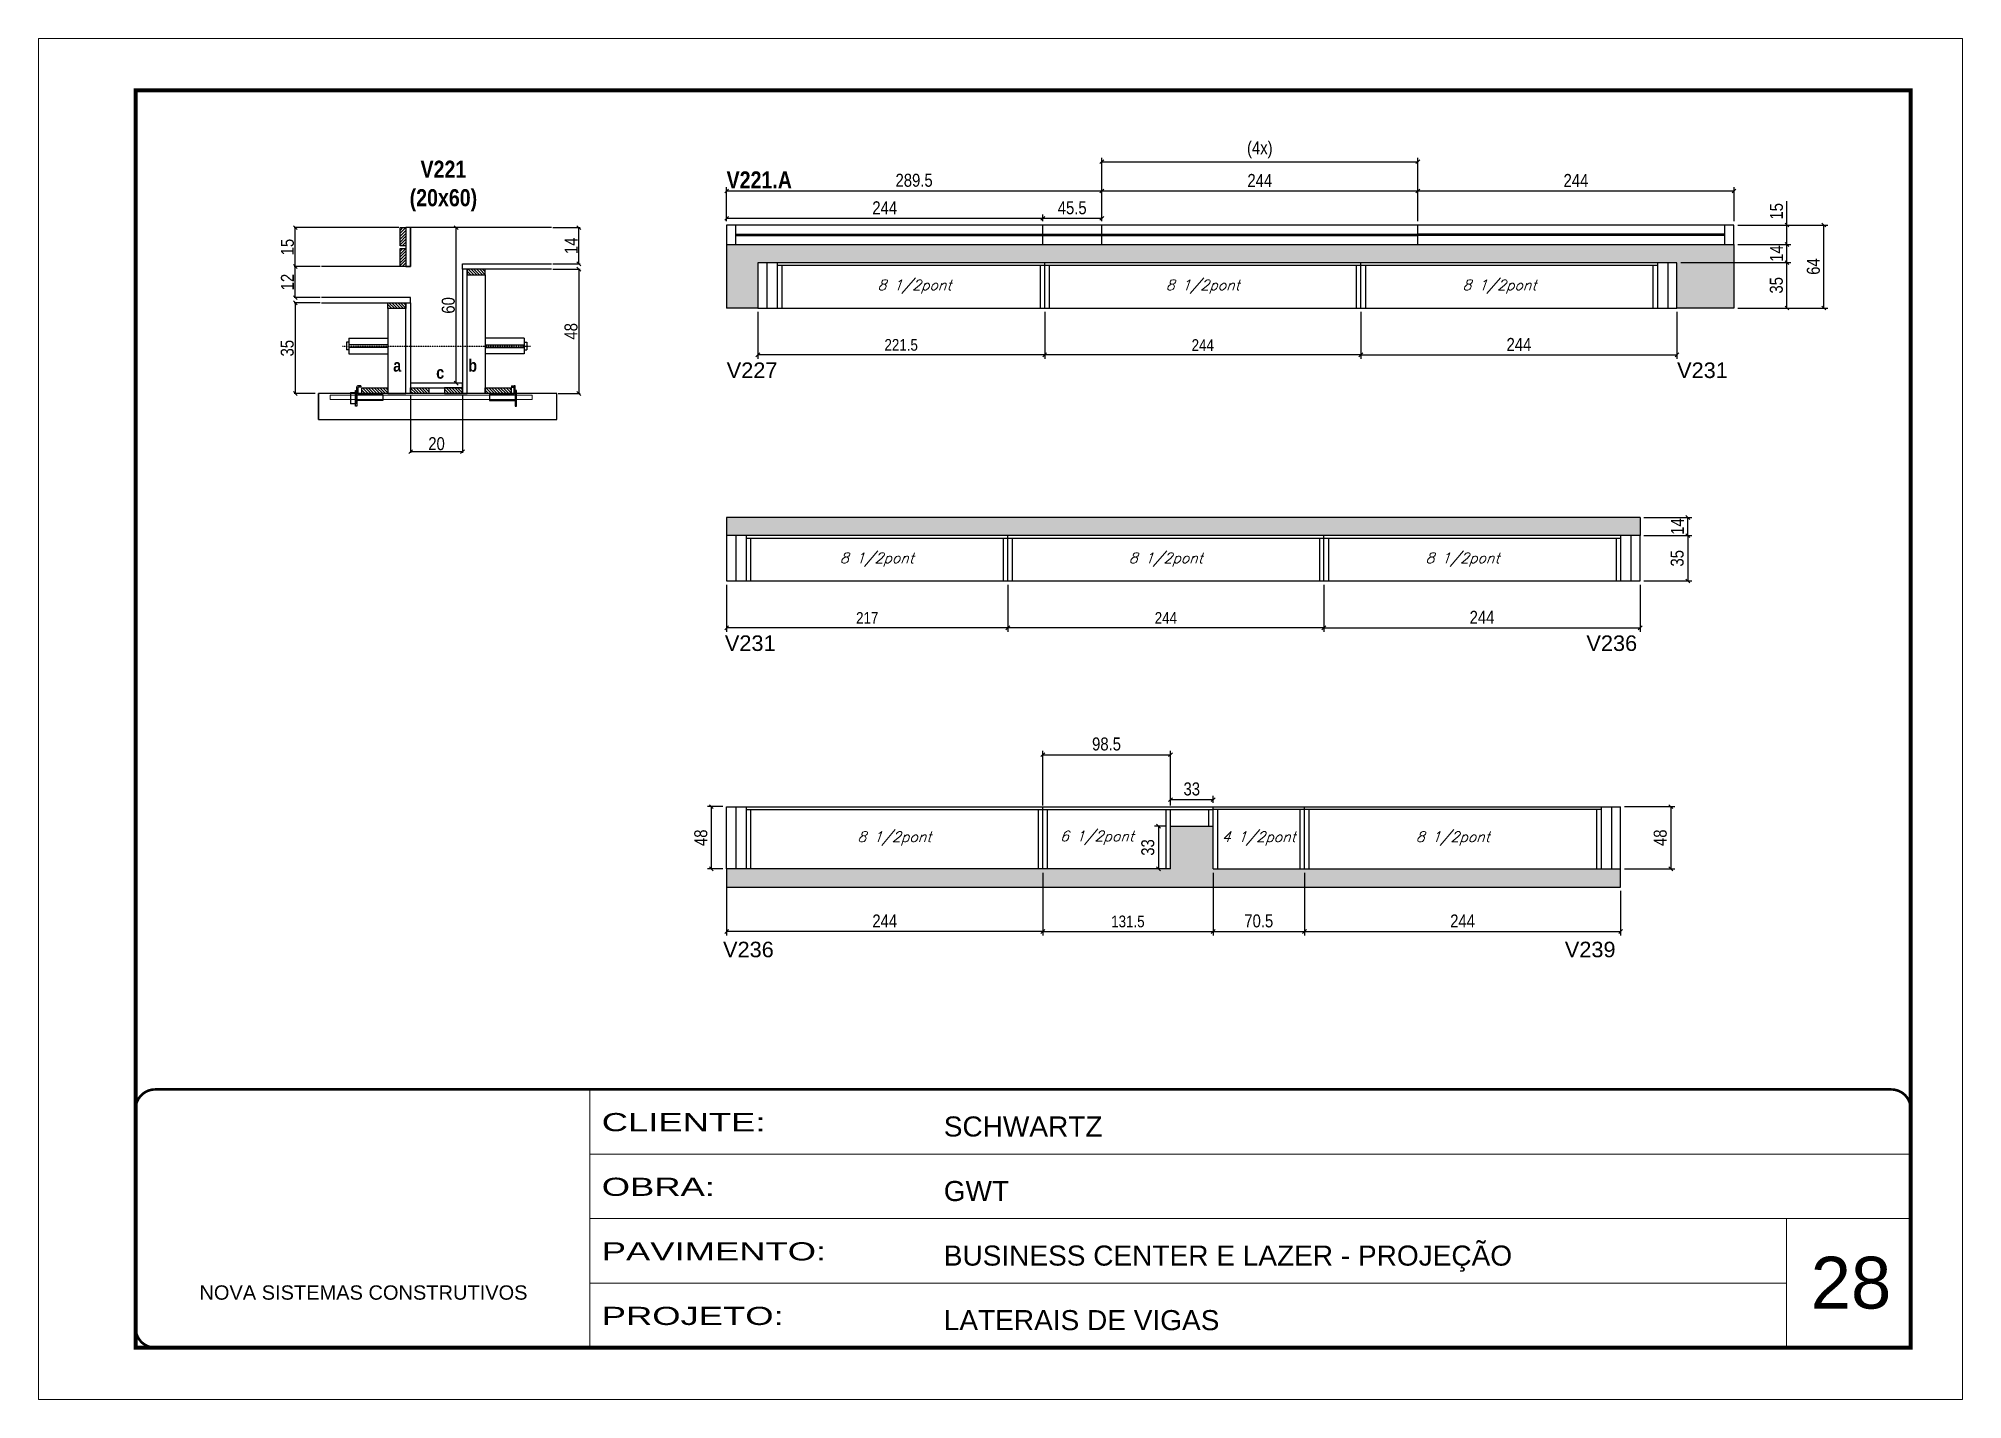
# Model space of a CAD drawing. Extents: x 2603 to 22413, y 1253 to 30260.
# Drawn here: x 7371 to 8856, y 21928 to 22978 of the extents above; entities that cross this region are included whole.
import ezdxf

# ---------------------------------------------------------------- set-up
doc = ezdxf.new("R2010")
doc.units = 0
for name, pattern in [('CONTINUO', [0]), ('DASHED', [0.75, 0.5, -0.25]), ('HIDDEN', [0.375, 0.25, -0.125])]:
    doc.linetypes.add(name, pattern=pattern)
for name, color, linetype in [('5', 5, 'Continuous'), ('barrote', 251, 'Continuous'), ('COTA', 241, 'Continuous'), ('detalhes', 4, 'Continuous'), ('NOMENCLATURA', 7, 'Continuous'), ('Painéis', 200, 'Continuous'), ('presilha', 1, 'Continuous'), ('SARR_2.2x10', 60, 'Continuous'), ('SARR_2.2x7', 40, 'Continuous'), ('SARR_3.5x7', 81, 'Continuous'), ('TENSOR', 3, 'Continuous'), ('texto', 7, 'Continuous')]:
    doc.layers.add(name, color=color, linetype=linetype)
for name, color, linetype, lineweight in [('CARIMBO', 255, 'Continuous', 9), ('CONCRETO', 251, 'Continuous', 25), ('Folhas', 255, 'Continuous', 9), ('SARRAFO DE PRESSAO', 251, 'DASHED', 9), ('SCO-___-LAJ', 2, 'Continuous', 0)]:
    doc.layers.add(name, color=color, linetype=linetype, lineweight=lineweight)
doc.styles.add('ARIAL', font='arial.ttf')
doc.styles.add('COTA TECNICA', font='techl___.ttf', dxfattribs={"height": 10})
doc.styles.add('COTA TECNICA 2X', font='techl___.ttf', dxfattribs={"height": 10})
doc.styles.add('COTA TECNICA-50', font='techl___.ttf', dxfattribs={"height": 9})
doc.styles.add('Romans', font='romans.shx')
doc.styles.get("Standard").update_dxf_attribs({"font": 'arial.ttf'})
doc.styles.add('TECNICA', font='techb___.ttf', dxfattribs={"height": 10})
doc.styles.add('Tecnologia', font='')
doc.styles.get('Tecnologia').set_extended_font_data('Forgotten Futurist')
doc.dimstyles.new('COTA PAINEL-50', dxfattribs={"dimtxt": 9, "dimasz": 3, "dimexe": 3, "dimexo": 3, "dimgap": 3, "dimtad": 1, "dimdec": 1, "dimzin": 12, "dimdsep": 46, "dimtxsty": 'COTA TECNICA-50', "dimblk1": 'OBLIQUE', "dimblk2": 'OBLIQUE', "dimsah": 1, "dimcen": 0.9, "dimclrd": 4, "dimclre": 4, "dimclrt": 240, "dimadec": 1, "dimazin": 3, "dimtfac": 1, "dimtdec": 1, "dimtmove": 0, "dimatfit": 3, "dimfxl": 1, "dimtolj": 1, "dimtzin": 12, "dimarcsym": 0})
doc.dimstyles.new('PAINEL', dxfattribs={"dimtxt": 10, "dimasz": 3, "dimexe": 3, "dimexo": 3, "dimgap": 3, "dimtad": 1, "dimdec": 1, "dimzin": 12, "dimdsep": 46, "dimtxsty": 'COTA TECNICA', "dimblk1": 'OBLIQUE', "dimblk2": 'OBLIQUE', "dimsah": 1, "dimcen": 0.9, "dimclrd": 4, "dimclre": 4, "dimclrt": 240, "dimadec": 1, "dimazin": 3, "dimtfac": 1, "dimtdec": 1, "dimtmove": 0, "dimatfit": 3, "dimfxl": 1, "dimtolj": 1, "dimtzin": 12, "dimarcsym": 0})
doc.dimstyles.new('SECAO', dxfattribs={"dimscale": 0.333333, "dimtxt": 5, "dimasz": 9, "dimexe": 3, "dimexo": 3, "dimgap": 3, "dimtad": 1, "dimdec": 1, "dimlfac": 0.5, "dimzin": 12, "dimdsep": 46, "dimtxsty": 'COTA TECNICA 2X', "dimblk1": 'OBLIQUE', "dimblk2": 'OBLIQUE', "dimsah": 1, "dimcen": 0.9, "dimclrd": 4, "dimclre": 4, "dimclrt": 240, "dimadec": 1, "dimazin": 3, "dimtfac": 1, "dimtdec": 1, "dimtmove": 0, "dimatfit": 3, "dimfxl": 1, "dimtolj": 1, "dimtzin": 12, "dimarcsym": 0})

msp = doc.modelspace()

# ---------------------------------------------------------------- texts
at = {"layer": '5', "linetype": 'Continuous'}
for s, rotation, p in [('V227', 0.00004, (7902.66, 22715.78)), ('V231', 0.00004, (8636.18, 22715.78)), ('V231', 359.99996, (7901.24, 22505.22)), ('V236', 359.99996, (8566.19, 22505.22)), ('V236', 359.99996, (7899.83, 22268.91)), ('V239', 359.99996, (8549.53, 22268.91))]:
    msp.add_text(s, height=12, rotation=rotation, dxfattribs=at).set_placement(p)
at = {"layer": 'CARIMBO', "style": 'ARIAL'}
msp.add_text('28', height=40, dxfattribs=at).set_placement((8739.33, 21997.87))
at = {"layer": 'detalhes', "style": 'TECNICA'}
for s, p in [('a', (7645.24, 22720.68)), ('c', (7678.45, 22715.26)), ('b', (7703.22, 22720.67))]:
    msp.add_text(s, height=9.6, dxfattribs=at).set_placement(p)
at = {"layer": 'NOMENCLATURA', "style": 'TECNICA'}
msp.add_text('V221.A', height=13.2, dxfattribs=at).set_placement((7902.57, 22862))
at = {"layer": 'NOMENCLATURA', "insert": (7684, 22883.48), "char_height": 13.2, "attachment_point": 2, "style": 'TECNICA'}
msp.add_mtext_dynamic_manual_height_columns('V221\\P(20x60)', width=300.2766, gutter_width=1, heights=[0], dxfattribs=at)
at = {"layer": 'texto', "color": 2, "char_height": 8, "attachment_point": 5, "style": 'Romans'}
for s, insert in [('{\\Q19;\\C256;8 1/2pont}', (8047.57, 22786.26)), ('{\\Q19;\\C256;8 1/2pont}', (8270.07, 22786.26)), ('{\\Q19;\\C256;8 1/2pont}', (8499.07, 22786.26)), ('{\\Q19;\\C256;8 1/2pont}', (8018.57, 22575.7)), ('{\\Q19;\\C256;8 1/2pont}', (8241.57, 22575.7)), ('{\\Q19;\\C256;8 1/2pont}', (8470.57, 22575.7)), ('{\\Q19;\\C256;8 1/2pont}', (8032.07, 22360.57)), ('{\\Q19;\\C256;6 1/2pont}', (8188.42, 22361.07)), ('{\\Q19;\\C256;4 1/2pont}', (8313.3, 22360.57)), ('{\\Q19;\\C256;8 1/2pont}', (8463.07, 22360.57))]:
    msp.add_mtext(s, dxfattribs=dict(at, insert=insert))

# ---------------------------------------------------------------- blocks, each defined once
blk = doc.blocks.new('9999999999')
at = {"color": 30, "linetype": 'CONTINUO'}
for p, q in [((98564.6, 34230.2), (98564.6, 34429.4)), ((98564.6, 34379.6), (99584, 34379.6)), ((98564.6, 34329.8), (99488, 34329.8)), ((99584, 34329.8), (99488, 34329.8)), ((99488, 34329.8), (99488, 34230.2)), ((98564.6, 34280), (99488, 34280))]:
    blk.add_line(p, q, dxfattribs=at)
at = {"color": 30, "linetype": 'CONTINUO', "const_width": 2}
blk.add_lwpolyline([(99584, 34230.2), (99584, 34414.4, 0.414214), (99569, 34429.4), (98229, 34429.4, 0.414214), (98214, 34414.4), (98214, 34245.2, 0.414214), (98229, 34230.2), (99584, 34230.2)], format="xyb", dxfattribs=at)
at = {"layer": 'Folhas'}
blk.add_lwpolyline([(98139, 34190.2), (99624, 34190.2), (99624, 35240.2), (98139, 35240.2)], close=True, dxfattribs=at)
at = {"layer": 'Folhas', "color": 30, "const_width": 3}
blk.add_lwpolyline([(98214, 34230.2), (99584, 34230.2), (99584, 35200.2), (98214, 35200.2)], close=True, dxfattribs=at)
at = {"color": 7, "linetype": 'Continuous', "ltscale": 5, "style": 'ARIAL'}
for s, height, p in [('SCHWARTZ', 15.48, (98837.7, 34393.1)), ('GWT', 15.48, (98837.7, 34343.3)), ('BUSINESS CENTER E LAZER - PROJEÇÃO', 15.483, (98837.7, 34293.5)), ('NOVA SISTEMAS CONSTRUTIVOS', 11.059, (98263.2, 34267.2)), ('LATERAIS DE VIGAS', 15.483, (98837.7, 34243.7))]:
    blk.add_text(s, height=height, dxfattribs=at).set_placement(p)
at = {"layer": 'Folhas', "color": 7, "style": 'Tecnologia', "width": 1.5}
for s, p in [('CLIENTE:', (98573.7, 34397.2)), ('OBRA:', (98573.7, 34347.3)), ('PAVIMENTO:', (98573.7, 34297.5)), ('PROJETO:', (98573.7, 34247.7))]:
    blk.add_text(s, height=14, dxfattribs=at).set_placement(p)
blk = doc.blocks.new('PRESILHA METÁLICA 1')
at = {"layer": 'presilha'}
for p, q in [((0, 13), (6, 13)), ((0, 13), (0, 0)), ((6, 0), (0, 0)), ((6, 15.5), (7.5, 15.5)), ((6, -2.5), (6, 15.5)), ((6, 13), (6, 0)), ((7.5, 10.6), (7.5, 19.9)), ((7.5, 15.5), (7.5, -2.5)), ((37.5, 4.1), (7.5, 4.1)), ((12, 21), (8.6, 21)), ((9, 11.6), (9, 18.9)), ((12, 19.5), (9.6, 19.5)), ((37.5, 11), (9.6, 11)), ((12, 21), (12, 19.5)), ((37.5, 11), (37.5, 4.1)), ((7.5, -2.5), (6, -2.5))]:
    blk.add_line(p, q, dxfattribs=at)
for centre, radius, start, end in [((8.6, 19.9), 1.14, 90, 180), ((9.6, 18.9), 0.57, 90, 180), ((9.6, 11.6), 0.57, 180, 270)]:
    blk.add_arc(centre, radius, start, end, dxfattribs=at)
blk = doc.blocks.new('PRESILHA METÁLICA 2')
at = {"layer": 'presilha'}
for p, q in [((-5.2, 23.5), (-5.2, 22)), ((-5.2, 23.5), (-1.9, 23.5)), ((-0.8, 14.6), (-0.8, 22.4)), ((-30.8, 13.5), (-30.8, 6.6)), ((-30.8, 13.5), (-2.8, 13.5)), ((-30.8, 6.6), (-0.8, 6.6)), ((-5.2, 22), (-2.8, 22)), ((-2.2, 14.1), (-2.2, 21.4)), ((0.8, 18), (-0.8, 18)), ((-0.8, 18), (-0.8, 0)), ((-0.8, 0), (0.8, 0)), ((0.8, 0), (0.8, 18))]:
    blk.add_line(p, q, dxfattribs=at)
for centre, radius, start, end in [((-1.9, 22.4), 1.14, 0, 90), ((-2.8, 21.4), 0.57, 0, 90), ((-2.8, 14.1), 0.57, 270, 0)]:
    blk.add_arc(centre, radius, start, end, dxfattribs=at)
blk = doc.blocks.new('_Oblique')
at = {"color": 0, "linetype": 'ByBlock', "lineweight": -2}
blk.add_line((-0.5, -0.5), (0.5, 0.5), dxfattribs=at)
blk = doc.blocks.new('*D454')
at = {"layer": 'COTA', "color": 4, "lineweight": -2, "transparency": 16777216}
for p, q in [((7589, 22773.8), (7568.7, 22773.8)), ((7569.7, 22773.8), (7569.7, 22703.8)), ((7584.9, 22703.8), (7568.7, 22703.8))]:
    blk.add_line(p, q, dxfattribs=at)
at = {"layer": 'Defpoints', "color": 0, "transparency": 16777216}
for p in [(7590, 22773.8), (7569.7, 22703.8), (7585.9, 22703.8)]:
    blk.add_point(p, dxfattribs=at)
at = {"layer": 'COTA', "color": 4, "lineweight": -2, "transparency": 16777216, "xscale": 3, "yscale": 3, "zscale": 3}
for p, rotation in [((7569.7, 22773.8), 90), ((7569.7, 22703.8), 270)]:
    blk.add_blockref('_Oblique', p, dxfattribs=dict(at, rotation=rotation))
at = {"layer": 'COTA', "color": 240, "transparency": 16777216, "insert": (7563.5, 22738.8), "char_height": 10, "attachment_point": 5, "rotation": 90, "style": 'COTA TECNICA 2X'}
blk.add_mtext('\\A1;35', dxfattribs=at)
blk = doc.blocks.new('*D455')
at = {"layer": 'COTA', "color": 4, "lineweight": -2, "transparency": 16777216}
for p, q in [((7589, 22801.8), (7568.7, 22801.8)), ((7569.7, 22777.8), (7569.7, 22801.8)), ((7589, 22777.8), (7568.7, 22777.8))]:
    blk.add_line(p, q, dxfattribs=at)
at = {"layer": 'Defpoints', "color": 0, "transparency": 16777216}
for p in [(7569.7, 22801.8), (7590, 22801.8), (7590, 22777.8)]:
    blk.add_point(p, dxfattribs=at)
at = {"layer": 'COTA', "color": 4, "lineweight": -2, "transparency": 16777216, "xscale": 3, "yscale": 3, "zscale": 3}
for p, rotation in [((7569.7, 22801.8), 90), ((7569.7, 22777.8), 270)]:
    blk.add_blockref('_Oblique', p, dxfattribs=dict(at, rotation=rotation))
at = {"layer": 'COTA', "color": 240, "transparency": 16777216, "insert": (7563.6, 22789.8), "char_height": 10, "attachment_point": 5, "rotation": 90, "style": 'COTA TECNICA 2X'}
blk.add_mtext('\\A1;12', dxfattribs=at)
blk = doc.blocks.new('*D456')
at = {"layer": 'COTA', "color": 4, "lineweight": -2, "transparency": 16777216}
for p, q in [((7768.4, 22799.8), (7789.6, 22799.8)), ((7788.6, 22799.8), (7788.6, 22703.8)), ((7772.5, 22703.8), (7789.6, 22703.8))]:
    blk.add_line(p, q, dxfattribs=at)
at = {"layer": 'Defpoints', "color": 0, "transparency": 16777216}
for p in [(7767.4, 22799.8), (7771.5, 22703.8), (7788.6, 22703.8)]:
    blk.add_point(p, dxfattribs=at)
at = {"layer": 'COTA', "color": 4, "lineweight": -2, "transparency": 16777216, "xscale": 3, "yscale": 3, "zscale": 3}
for p, rotation in [((7788.6, 22799.8), 90), ((7788.6, 22703.8), 270)]:
    blk.add_blockref('_Oblique', p, dxfattribs=dict(at, rotation=rotation))
at = {"layer": 'COTA', "color": 240, "transparency": 16777216, "insert": (7782.5, 22751.8), "char_height": 10, "attachment_point": 5, "rotation": 90, "style": 'COTA TECNICA 2X'}
blk.add_mtext('\\A1;48', dxfattribs=at)
blk = doc.blocks.new('*D2476')
at = {"layer": 'COTA', "color": 4, "lineweight": -2, "transparency": 16777216}
for p, q in [((7768.4, 22831.8), (7789.6, 22831.8)), ((7788.6, 22803.8), (7788.6, 22831.8)), ((7768.4, 22803.8), (7789.6, 22803.8))]:
    blk.add_line(p, q, dxfattribs=at)
at = {"layer": 'Defpoints', "color": 0, "transparency": 16777216}
for p in [(7767.4, 22831.8), (7788.6, 22831.8), (7767.4, 22803.8)]:
    blk.add_point(p, dxfattribs=at)
at = {"layer": 'COTA', "color": 4, "lineweight": -2, "transparency": 16777216, "xscale": 3, "yscale": 3, "zscale": 3}
for p, rotation in [((7788.6, 22831.8), 90), ((7788.6, 22803.8), 270)]:
    blk.add_blockref('_Oblique', p, dxfattribs=dict(at, rotation=rotation))
at = {"layer": 'COTA', "color": 240, "transparency": 16777216, "insert": (7782.6, 22817.8), "char_height": 10, "attachment_point": 5, "rotation": 90, "style": 'COTA TECNICA 2X'}
blk.add_mtext('\\A1;14', dxfattribs=at)
blk = doc.blocks.new('*D2477')
at = {"layer": 'COTA', "color": 4, "lineweight": -2, "transparency": 16777216}
for p, q in [((7658.7, 22702.8), (7658.7, 22658)), ((7698.7, 22702.8), (7698.7, 22658)), ((7658.7, 22659), (7698.7, 22659))]:
    blk.add_line(p, q, dxfattribs=at)
at = {"layer": 'Defpoints', "color": 0, "transparency": 16777216}
for p in [(7658.7, 22703.8), (7698.7, 22703.8), (7698.7, 22659)]:
    blk.add_point(p, dxfattribs=at)
at = {"layer": 'COTA', "color": 4, "lineweight": -2, "transparency": 16777216, "xscale": 3, "yscale": 3, "zscale": 3, "rotation": 180}
blk.add_blockref('_Oblique', (7658.7, 22659), dxfattribs=at)
at = {"layer": 'COTA', "color": 4, "lineweight": -2, "transparency": 16777216, "xscale": 3, "yscale": 3, "zscale": 3}
blk.add_blockref('_Oblique', (7698.7, 22659), dxfattribs=at)
at = {"layer": 'COTA', "color": 240, "transparency": 16777216, "insert": (7678.7, 22665.1), "char_height": 10, "attachment_point": 5, "style": 'COTA TECNICA 2X'}
blk.add_mtext('\\A1;20', dxfattribs=at)
blk = doc.blocks.new('*D2478')
at = {"layer": 'COTA', "color": 4, "lineweight": -2, "transparency": 16777216}
for p, q in [((7649.7, 22831.8), (7568.7, 22831.8)), ((7569.7, 22801.8), (7569.7, 22831.8)), ((7589, 22801.8), (7568.7, 22801.8))]:
    blk.add_line(p, q, dxfattribs=at)
at = {"layer": 'Defpoints', "color": 0, "transparency": 16777216}
for p in [(7569.7, 22831.8), (7650.7, 22831.8), (7590, 22801.8)]:
    blk.add_point(p, dxfattribs=at)
at = {"layer": 'COTA', "color": 4, "lineweight": -2, "transparency": 16777216, "xscale": 3, "yscale": 3, "zscale": 3}
for p, rotation in [((7569.7, 22831.8), 90), ((7569.7, 22801.8), 270)]:
    blk.add_blockref('_Oblique', p, dxfattribs=dict(at, rotation=rotation))
at = {"layer": 'COTA', "color": 240, "transparency": 16777216, "insert": (7563.6, 22816.8), "char_height": 10, "attachment_point": 5, "rotation": 90, "style": 'COTA TECNICA 2X'}
blk.add_mtext('\\A1;15', dxfattribs=at)
blk = doc.blocks.new('*D2479')
at = {"layer": 'COTA', "color": 4, "lineweight": -2, "transparency": 16777216}
for p, q in [((7697.7, 22831.8), (7692.9, 22831.8)), ((7693.9, 22711.8), (7693.9, 22831.8)), ((7697.7, 22711.8), (7692.9, 22711.8))]:
    blk.add_line(p, q, dxfattribs=at)
at = {"layer": 'Defpoints', "color": 0, "transparency": 16777216}
for p in [(7693.9, 22831.8), (7698.7, 22831.8), (7698.7, 22711.8)]:
    blk.add_point(p, dxfattribs=at)
at = {"layer": 'COTA', "color": 4, "lineweight": -2, "transparency": 16777216, "xscale": 3, "yscale": 3, "zscale": 3}
for p, rotation in [((7693.9, 22831.8), 90), ((7693.9, 22711.8), 270)]:
    blk.add_blockref('_Oblique', p, dxfattribs=dict(at, rotation=rotation))
at = {"layer": 'COTA', "color": 240, "transparency": 16777216, "insert": (7687.8, 22771.8), "char_height": 10, "attachment_point": 5, "rotation": 90, "style": 'COTA TECNICA 2X'}
blk.add_mtext('\\A1;60', dxfattribs=at)
blk = doc.blocks.new('*D450')
at = {"layer": 'COTA', "color": 4, "linetype": 'ByBlock', "lineweight": -2, "transparency": 16777216}
for p, q in [((8148.1, 22766.8), (8148.1, 22730.7)), ((8392.1, 22766.8), (8392.1, 22730.7)), ((8392.1, 22733.7), (8148.1, 22733.7))]:
    blk.add_line(p, q, dxfattribs=at)
at = {"layer": 'Defpoints', "color": 0, "linetype": 'ByBlock', "transparency": 16777216}
for p in [(8148.1, 22769.8), (8392.1, 22769.8), (8148.1, 22733.7)]:
    blk.add_point(p, dxfattribs=at)
at = {"layer": 'COTA', "color": 4, "linetype": 'ByBlock', "lineweight": -2, "transparency": 16777216, "xscale": 3, "yscale": 3, "zscale": 3, "rotation": 180}
blk.add_blockref('_Oblique', (8148.1, 22733.7), dxfattribs=at)
at = {"layer": 'COTA', "color": 4, "linetype": 'ByBlock', "lineweight": -2, "transparency": 16777216, "xscale": 3, "yscale": 3, "zscale": 3}
blk.add_blockref('_Oblique', (8392.1, 22733.7), dxfattribs=at)
at = {"layer": 'COTA', "color": 240, "linetype": 'ByBlock', "transparency": 16777216, "insert": (8270.1, 22741.2), "char_height": 9, "attachment_point": 5, "style": 'COTA TECNICA-50'}
blk.add_mtext('\\A1;244', dxfattribs=at)
blk = doc.blocks.new('*D2461')
at = {"layer": 'COTA', "color": 4, "linetype": 'ByBlock', "lineweight": -2, "transparency": 16777216}
for p, q in [((7926.6, 22766.8), (7926.6, 22730.7)), ((8148.1, 22766.8), (8148.1, 22730.7)), ((8148.1, 22733.7), (7926.6, 22733.7))]:
    blk.add_line(p, q, dxfattribs=at)
at = {"layer": 'Defpoints', "color": 0, "linetype": 'ByBlock', "transparency": 16777216}
for p in [(7926.6, 22769.8), (8148.1, 22769.8), (7926.6, 22733.7)]:
    blk.add_point(p, dxfattribs=at)
at = {"layer": 'COTA', "color": 4, "linetype": 'ByBlock', "lineweight": -2, "transparency": 16777216, "xscale": 3, "yscale": 3, "zscale": 3, "rotation": 180}
blk.add_blockref('_Oblique', (7926.6, 22733.7), dxfattribs=at)
at = {"layer": 'COTA', "color": 4, "linetype": 'ByBlock', "lineweight": -2, "transparency": 16777216, "xscale": 3, "yscale": 3, "zscale": 3}
blk.add_blockref('_Oblique', (8148.1, 22733.7), dxfattribs=at)
at = {"layer": 'COTA', "color": 240, "linetype": 'ByBlock', "transparency": 16777216, "insert": (8037.3, 22741.3), "char_height": 9, "attachment_point": 5, "style": 'COTA TECNICA-50'}
blk.add_mtext('\\A1;221.5', dxfattribs=at)
blk = doc.blocks.new('*D2462')
at = {"layer": 'COTA', "color": 4, "linetype": 'ByBlock', "lineweight": -2, "transparency": 16777216}
for p, q in [((8392.1, 22766.8), (8392.1, 22730.7)), ((8636.1, 22766.8), (8636.1, 22730.7)), ((8392.1, 22733.7), (8636.1, 22733.7))]:
    blk.add_line(p, q, dxfattribs=at)
at = {"layer": 'Defpoints', "color": 0, "linetype": 'ByBlock', "transparency": 16777216}
for p in [(8392.1, 22769.8), (8636.1, 22769.8), (8636.1, 22733.7)]:
    blk.add_point(p, dxfattribs=at)
at = {"layer": 'COTA', "color": 4, "linetype": 'ByBlock', "lineweight": -2, "transparency": 16777216, "xscale": 3, "yscale": 3, "zscale": 3, "rotation": 180}
blk.add_blockref('_Oblique', (8392.1, 22733.7), dxfattribs=at)
at = {"layer": 'COTA', "color": 4, "linetype": 'ByBlock', "lineweight": -2, "transparency": 16777216, "xscale": 3, "yscale": 3, "zscale": 3}
blk.add_blockref('_Oblique', (8636.1, 22733.7), dxfattribs=at)
at = {"layer": 'COTA', "color": 240, "linetype": 'ByBlock', "transparency": 16777216, "insert": (8514.1, 22741.7), "char_height": 10, "attachment_point": 5, "style": 'COTA TECNICA'}
blk.add_mtext('\\A1;244', dxfattribs=at)
blk = doc.blocks.new('*D451')
at = {"layer": 'COTA', "color": 4, "linetype": 'ByBlock', "lineweight": -2, "transparency": 16777216}
for p, q in [((8119.6, 22556.2), (8119.6, 22520.1)), ((8363.6, 22556.2), (8363.6, 22520.1)), ((8363.6, 22523.1), (8119.6, 22523.1))]:
    blk.add_line(p, q, dxfattribs=at)
at = {"layer": 'Defpoints', "color": 0, "linetype": 'ByBlock', "transparency": 16777216}
for p in [(8119.6, 22559.2), (8363.6, 22559.2), (8119.6, 22523.1)]:
    blk.add_point(p, dxfattribs=at)
at = {"layer": 'COTA', "color": 4, "linetype": 'ByBlock', "lineweight": -2, "transparency": 16777216, "xscale": 3, "yscale": 3, "zscale": 3, "rotation": 180}
blk.add_blockref('_Oblique', (8119.6, 22523.1), dxfattribs=at)
at = {"layer": 'COTA', "color": 4, "linetype": 'ByBlock', "lineweight": -2, "transparency": 16777216, "xscale": 3, "yscale": 3, "zscale": 3}
blk.add_blockref('_Oblique', (8363.6, 22523.1), dxfattribs=at)
at = {"layer": 'COTA', "color": 240, "linetype": 'ByBlock', "transparency": 16777216, "insert": (8241.6, 22530.7), "char_height": 9, "attachment_point": 5, "style": 'COTA TECNICA-50'}
blk.add_mtext('\\A1;244', dxfattribs=at)
blk = doc.blocks.new('*D2463')
at = {"layer": 'COTA', "color": 4, "linetype": 'ByBlock', "lineweight": -2, "transparency": 16777216}
for p, q in [((7902.6, 22556.2), (7902.6, 22520.1)), ((8119.6, 22556.2), (8119.6, 22520.1)), ((8119.6, 22523.1), (7902.6, 22523.1))]:
    blk.add_line(p, q, dxfattribs=at)
at = {"layer": 'Defpoints', "color": 0, "linetype": 'ByBlock', "transparency": 16777216}
for p in [(7902.6, 22559.2), (8119.6, 22559.2), (7902.6, 22523.1)]:
    blk.add_point(p, dxfattribs=at)
at = {"layer": 'COTA', "color": 4, "linetype": 'ByBlock', "lineweight": -2, "transparency": 16777216, "xscale": 3, "yscale": 3, "zscale": 3, "rotation": 180}
blk.add_blockref('_Oblique', (7902.6, 22523.1), dxfattribs=at)
at = {"layer": 'COTA', "color": 4, "linetype": 'ByBlock', "lineweight": -2, "transparency": 16777216, "xscale": 3, "yscale": 3, "zscale": 3}
blk.add_blockref('_Oblique', (8119.6, 22523.1), dxfattribs=at)
at = {"layer": 'COTA', "color": 240, "linetype": 'ByBlock', "transparency": 16777216, "insert": (8011.1, 22530.7), "char_height": 9, "attachment_point": 5, "style": 'COTA TECNICA-50'}
blk.add_mtext('\\A1;217', dxfattribs=at)
blk = doc.blocks.new('*D2464')
at = {"layer": 'COTA', "color": 4, "linetype": 'ByBlock', "lineweight": -2, "transparency": 16777216}
for p, q in [((8363.6, 22556.2), (8363.6, 22520.1)), ((8607.6, 22556.2), (8607.6, 22520.1)), ((8363.6, 22523.1), (8607.6, 22523.1))]:
    blk.add_line(p, q, dxfattribs=at)
at = {"layer": 'Defpoints', "color": 0, "linetype": 'ByBlock', "transparency": 16777216}
for p in [(8363.6, 22559.2), (8607.6, 22559.2), (8607.6, 22523.1)]:
    blk.add_point(p, dxfattribs=at)
at = {"layer": 'COTA', "color": 4, "linetype": 'ByBlock', "lineweight": -2, "transparency": 16777216, "xscale": 3, "yscale": 3, "zscale": 3, "rotation": 180}
blk.add_blockref('_Oblique', (8363.6, 22523.1), dxfattribs=at)
at = {"layer": 'COTA', "color": 4, "linetype": 'ByBlock', "lineweight": -2, "transparency": 16777216, "xscale": 3, "yscale": 3, "zscale": 3}
blk.add_blockref('_Oblique', (8607.6, 22523.1), dxfattribs=at)
at = {"layer": 'COTA', "color": 240, "linetype": 'ByBlock', "transparency": 16777216, "insert": (8485.6, 22531.2), "char_height": 10, "attachment_point": 5, "style": 'COTA TECNICA'}
blk.add_mtext('\\A1;244', dxfattribs=at)
blk = doc.blocks.new('*D2465')
at = {"layer": 'COTA', "color": 4, "linetype": 'ByBlock', "lineweight": -2, "transparency": 16777216}
for p, q in [((8610.6, 22594.2), (8647.5, 22594.2)), ((8644.5, 22594.2), (8644.5, 22559.2)), ((8610.6, 22559.2), (8647.5, 22559.2))]:
    blk.add_line(p, q, dxfattribs=at)
at = {"layer": 'Defpoints', "color": 0, "linetype": 'ByBlock', "transparency": 16777216}
for p in [(8607.6, 22594.2), (8607.6, 22559.2), (8644.5, 22559.2)]:
    blk.add_point(p, dxfattribs=at)
at = {"layer": 'COTA', "color": 4, "linetype": 'ByBlock', "lineweight": -2, "transparency": 16777216, "xscale": 3, "yscale": 3, "zscale": 3}
for p, rotation in [((8644.5, 22594.2), 90), ((8644.5, 22559.2), 270)]:
    blk.add_blockref('_Oblique', p, dxfattribs=dict(at, rotation=rotation))
at = {"layer": 'COTA', "color": 240, "linetype": 'ByBlock', "transparency": 16777216, "insert": (8636.3, 22576.7), "char_height": 10, "attachment_point": 5, "rotation": 90, "style": 'COTA TECNICA'}
blk.add_mtext('\\A1;35', dxfattribs=at)
blk = doc.blocks.new('*D2466')
at = {"layer": 'COTA', "color": 4, "linetype": 'ByBlock', "lineweight": -2, "transparency": 16777216}
for p, q in [((8610.6, 22608.2), (8647.5, 22608.2)), ((8644.5, 22594.2), (8644.5, 22608.2)), ((8610.6, 22594.2), (8647.5, 22594.2))]:
    blk.add_line(p, q, dxfattribs=at)
at = {"layer": 'Defpoints', "color": 0, "linetype": 'ByBlock', "transparency": 16777216}
for p in [(8607.6, 22608.2), (8644.5, 22608.2), (8607.6, 22594.2)]:
    blk.add_point(p, dxfattribs=at)
at = {"layer": 'COTA', "color": 4, "linetype": 'ByBlock', "lineweight": -2, "transparency": 16777216, "xscale": 3, "yscale": 3, "zscale": 3}
for p, rotation in [((8644.5, 22608.2), 90), ((8644.5, 22594.2), 270)]:
    blk.add_blockref('_Oblique', p, dxfattribs=dict(at, rotation=rotation))
at = {"layer": 'COTA', "color": 240, "linetype": 'ByBlock', "transparency": 16777216, "insert": (8636.4, 22601.2), "char_height": 10, "attachment_point": 5, "rotation": 90, "style": 'COTA TECNICA'}
blk.add_mtext('\\A1;14', dxfattribs=at)
blk = doc.blocks.new('*D452')
at = {"layer": 'COTA', "color": 4, "linetype": 'ByBlock', "lineweight": -2, "transparency": 16777216}
for p, q in [((8146.6, 22334.1), (8146.6, 22285.8)), ((8278.1, 22334.1), (8278.1, 22285.8)), ((8146.6, 22288.8), (8278.1, 22288.8))]:
    blk.add_line(p, q, dxfattribs=at)
at = {"layer": 'Defpoints', "color": 0, "linetype": 'ByBlock', "transparency": 16777216}
for p in [(8146.6, 22337.1), (8278.1, 22337.1), (8278.1, 22288.8)]:
    blk.add_point(p, dxfattribs=at)
at = {"layer": 'COTA', "color": 4, "linetype": 'ByBlock', "lineweight": -2, "transparency": 16777216, "xscale": 3, "yscale": 3, "zscale": 3, "rotation": 180}
blk.add_blockref('_Oblique', (8146.6, 22288.8), dxfattribs=at)
at = {"layer": 'COTA', "color": 4, "linetype": 'ByBlock', "lineweight": -2, "transparency": 16777216, "xscale": 3, "yscale": 3, "zscale": 3}
blk.add_blockref('_Oblique', (8278.1, 22288.8), dxfattribs=at)
at = {"layer": 'COTA', "color": 240, "linetype": 'ByBlock', "transparency": 16777216, "insert": (8212.3, 22296.5), "char_height": 9, "attachment_point": 5, "style": 'COTA TECNICA-50'}
blk.add_mtext('\\A1;131.5', dxfattribs=at)
blk = doc.blocks.new('*D2467')
at = {"layer": 'COTA', "color": 4, "linetype": 'ByBlock', "lineweight": -2, "transparency": 16777216}
for p, q in [((7902.6, 22334.1), (7902.6, 22285.8)), ((8146.6, 22334.1), (8146.6, 22285.8)), ((8146.6, 22288.8), (7902.6, 22288.8))]:
    blk.add_line(p, q, dxfattribs=at)
at = {"layer": 'Defpoints', "color": 0, "linetype": 'ByBlock', "transparency": 16777216}
for p in [(7902.6, 22337.1), (8146.6, 22337.1), (7902.6, 22288.8)]:
    blk.add_point(p, dxfattribs=at)
at = {"layer": 'COTA', "color": 4, "linetype": 'ByBlock', "lineweight": -2, "transparency": 16777216, "xscale": 3, "yscale": 3, "zscale": 3, "rotation": 180}
blk.add_blockref('_Oblique', (7902.6, 22288.8), dxfattribs=at)
at = {"layer": 'COTA', "color": 4, "linetype": 'ByBlock', "lineweight": -2, "transparency": 16777216, "xscale": 3, "yscale": 3, "zscale": 3}
blk.add_blockref('_Oblique', (8146.6, 22288.8), dxfattribs=at)
at = {"layer": 'COTA', "color": 240, "linetype": 'ByBlock', "transparency": 16777216, "insert": (8024.6, 22296.9), "char_height": 10, "attachment_point": 5, "style": 'COTA TECNICA'}
blk.add_mtext('\\A1;244', dxfattribs=at)
blk = doc.blocks.new('*D2468')
at = {"layer": 'COTA', "color": 4, "linetype": 'ByBlock', "lineweight": -2, "transparency": 16777216}
for p, q in [((7899.6, 22385.1), (7887.8, 22385.1)), ((7890.8, 22337.1), (7890.8, 22385.1)), ((7899.6, 22337.1), (7887.8, 22337.1))]:
    blk.add_line(p, q, dxfattribs=at)
at = {"layer": 'Defpoints', "color": 0, "linetype": 'ByBlock', "transparency": 16777216}
for p in [(7890.8, 22385.1), (7902.6, 22385.1), (7902.6, 22337.1)]:
    blk.add_point(p, dxfattribs=at)
at = {"layer": 'COTA', "color": 4, "linetype": 'ByBlock', "lineweight": -2, "transparency": 16777216, "xscale": 3, "yscale": 3, "zscale": 3}
for p, rotation in [((7890.8, 22385.1), 90), ((7890.8, 22337.1), 270)]:
    blk.add_blockref('_Oblique', p, dxfattribs=dict(at, rotation=rotation))
at = {"layer": 'COTA', "color": 240, "linetype": 'ByBlock', "transparency": 16777216, "insert": (7882.7, 22361.1), "char_height": 10, "attachment_point": 5, "rotation": 90, "style": 'COTA TECNICA'}
blk.add_mtext('\\A1;48', dxfattribs=at)
blk = doc.blocks.new('*D2515')
at = {"layer": 'COTA', "color": 4, "linetype": 'ByBlock', "lineweight": -2, "transparency": 16777216}
for p, q in [((8595.6, 22385.1), (8634.3, 22385.1)), ((8631.3, 22385.1), (8631.3, 22337.1)), ((8595.6, 22337.1), (8634.3, 22337.1))]:
    blk.add_line(p, q, dxfattribs=at)
at = {"layer": 'Defpoints', "color": 0, "linetype": 'ByBlock', "transparency": 16777216}
for p in [(8592.6, 22385.1), (8592.6, 22337.1), (8631.3, 22337.1)]:
    blk.add_point(p, dxfattribs=at)
at = {"layer": 'COTA', "color": 4, "linetype": 'ByBlock', "lineweight": -2, "transparency": 16777216, "xscale": 3, "yscale": 3, "zscale": 3}
for p, rotation in [((8631.3, 22385.1), 90), ((8631.3, 22337.1), 270)]:
    blk.add_blockref('_Oblique', p, dxfattribs=dict(at, rotation=rotation))
at = {"layer": 'COTA', "color": 240, "linetype": 'ByBlock', "transparency": 16777216, "insert": (8623.2, 22361.1), "char_height": 10, "attachment_point": 5, "rotation": 90, "style": 'COTA TECNICA'}
blk.add_mtext('\\A1;48', dxfattribs=at)
blk = doc.blocks.new('*D2516')
at = {"layer": 'COTA', "color": 4, "linetype": 'ByBlock', "lineweight": -2, "transparency": 16777216}
for p, q in [((8278.1, 22334.1), (8278.1, 22285.8)), ((8348.6, 22334.1), (8348.6, 22285.8)), ((8278.1, 22288.8), (8348.6, 22288.8))]:
    blk.add_line(p, q, dxfattribs=at)
at = {"layer": 'Defpoints', "color": 0, "linetype": 'ByBlock', "transparency": 16777216}
for p in [(8278.1, 22337.1), (8348.6, 22337.1), (8348.6, 22288.8)]:
    blk.add_point(p, dxfattribs=at)
at = {"layer": 'COTA', "color": 4, "linetype": 'ByBlock', "lineweight": -2, "transparency": 16777216, "xscale": 3, "yscale": 3, "zscale": 3, "rotation": 180}
blk.add_blockref('_Oblique', (8278.1, 22288.8), dxfattribs=at)
at = {"layer": 'COTA', "color": 4, "linetype": 'ByBlock', "lineweight": -2, "transparency": 16777216, "xscale": 3, "yscale": 3, "zscale": 3}
blk.add_blockref('_Oblique', (8348.6, 22288.8), dxfattribs=at)
at = {"layer": 'COTA', "color": 240, "linetype": 'ByBlock', "transparency": 16777216, "insert": (8313.3, 22296.9), "char_height": 10, "attachment_point": 5, "style": 'COTA TECNICA'}
blk.add_mtext('\\A1;70.5', dxfattribs=at)
blk = doc.blocks.new('*D2517')
at = {"layer": 'COTA', "color": 4, "linetype": 'ByBlock', "lineweight": -2, "transparency": 16777216}
for p, q in [((8348.6, 22334.1), (8348.6, 22285.8)), ((8592.6, 22320.1), (8592.6, 22285.8)), ((8348.6, 22288.8), (8592.6, 22288.8))]:
    blk.add_line(p, q, dxfattribs=at)
at = {"layer": 'Defpoints', "color": 0, "linetype": 'ByBlock', "transparency": 16777216}
for p in [(8348.6, 22337.1), (8592.6, 22323.1), (8592.6, 22288.8)]:
    blk.add_point(p, dxfattribs=at)
at = {"layer": 'COTA', "color": 4, "linetype": 'ByBlock', "lineweight": -2, "transparency": 16777216, "xscale": 3, "yscale": 3, "zscale": 3, "rotation": 180}
blk.add_blockref('_Oblique', (8348.6, 22288.8), dxfattribs=at)
at = {"layer": 'COTA', "color": 4, "linetype": 'ByBlock', "lineweight": -2, "transparency": 16777216, "xscale": 3, "yscale": 3, "zscale": 3}
blk.add_blockref('_Oblique', (8592.6, 22288.8), dxfattribs=at)
at = {"layer": 'COTA', "color": 240, "linetype": 'ByBlock', "transparency": 16777216, "insert": (8470.6, 22296.9), "char_height": 10, "attachment_point": 5, "style": 'COTA TECNICA'}
blk.add_mtext('\\A1;244', dxfattribs=at)
blk = doc.blocks.new('*D2518')
at = {"layer": 'COTA', "color": 4, "linetype": 'ByBlock', "lineweight": -2, "transparency": 16777216}
for p, q in [((8242.1, 22370.1), (8232.9, 22370.1)), ((8235.9, 22370.1), (8235.9, 22337.1)), ((8242.1, 22337.1), (8232.9, 22337.1))]:
    blk.add_line(p, q, dxfattribs=at)
at = {"layer": 'Defpoints', "color": 0, "linetype": 'ByBlock', "transparency": 16777216}
for p in [(8245.1, 22370.1), (8235.9, 22337.1), (8245.1, 22337.1)]:
    blk.add_point(p, dxfattribs=at)
at = {"layer": 'COTA', "color": 4, "linetype": 'ByBlock', "lineweight": -2, "transparency": 16777216, "xscale": 3, "yscale": 3, "zscale": 3}
for p, rotation in [((8235.9, 22370.1), 90), ((8235.9, 22337.1), 270)]:
    blk.add_blockref('_Oblique', p, dxfattribs=dict(at, rotation=rotation))
at = {"layer": 'COTA', "color": 240, "linetype": 'ByBlock', "transparency": 16777216, "insert": (8227.7, 22353.6), "char_height": 10, "attachment_point": 5, "rotation": 90, "style": 'COTA TECNICA'}
blk.add_mtext('\\A1;33', dxfattribs=at)
blk = doc.blocks.new('*D2519')
at = {"layer": 'COTA', "color": 4, "linetype": 'ByBlock', "lineweight": -2, "transparency": 16777216}
for p, q in [((8245.1, 22385.9), (8245.1, 22393.5)), ((8245.1, 22390.5), (8278.1, 22390.5)), ((8278.1, 22388.1), (8278.1, 22393.5))]:
    blk.add_line(p, q, dxfattribs=at)
at = {"layer": 'Defpoints', "color": 0, "linetype": 'ByBlock', "transparency": 16777216}
for p in [(8245.1, 22382.9), (8278.1, 22390.5), (8278.1, 22385.1)]:
    blk.add_point(p, dxfattribs=at)
at = {"layer": 'COTA', "color": 4, "linetype": 'ByBlock', "lineweight": -2, "transparency": 16777216, "xscale": 3, "yscale": 3, "zscale": 3, "rotation": 180}
blk.add_blockref('_Oblique', (8245.1, 22390.5), dxfattribs=at)
at = {"layer": 'COTA', "color": 4, "linetype": 'ByBlock', "lineweight": -2, "transparency": 16777216, "xscale": 3, "yscale": 3, "zscale": 3}
blk.add_blockref('_Oblique', (8278.1, 22390.5), dxfattribs=at)
at = {"layer": 'COTA', "color": 240, "linetype": 'ByBlock', "transparency": 16777216, "insert": (8261.6, 22398.7), "char_height": 10, "attachment_point": 5, "style": 'COTA TECNICA'}
blk.add_mtext('\\A1;33', dxfattribs=at)
blk = doc.blocks.new('*D2520')
at = {"layer": 'COTA', "color": 4, "linetype": 'ByBlock', "lineweight": -2, "transparency": 16777216}
for p, q in [((8192.1, 22836.8), (8192.1, 22863.1)), ((8192.1, 22860.1), (8436.1, 22860.1)), ((8436.1, 22836.8), (8436.1, 22863.1))]:
    blk.add_line(p, q, dxfattribs=at)
at = {"layer": 'Defpoints', "color": 0, "linetype": 'ByBlock', "transparency": 16777216}
for p in [(8436.1, 22860.1), (8192.1, 22833.8), (8436.1, 22833.8)]:
    blk.add_point(p, dxfattribs=at)
at = {"layer": 'COTA', "color": 4, "linetype": 'ByBlock', "lineweight": -2, "transparency": 16777216, "xscale": 3, "yscale": 3, "zscale": 3, "rotation": 180}
blk.add_blockref('_Oblique', (8192.1, 22860.1), dxfattribs=at)
at = {"layer": 'COTA', "color": 4, "linetype": 'ByBlock', "lineweight": -2, "transparency": 16777216, "xscale": 3, "yscale": 3, "zscale": 3}
blk.add_blockref('_Oblique', (8436.1, 22860.1), dxfattribs=at)
at = {"layer": 'COTA', "color": 240, "linetype": 'ByBlock', "transparency": 16777216, "insert": (8314.1, 22868.2), "char_height": 10, "attachment_point": 5, "style": 'COTA TECNICA'}
blk.add_mtext('\\A1;244', dxfattribs=at)
blk = doc.blocks.new('*D2521')
at = {"layer": 'COTA', "color": 4, "linetype": 'ByBlock', "lineweight": -2, "transparency": 16777216}
for p, q in [((8192.1, 22836.8), (8192.1, 22885.7)), ((8436.1, 22836.8), (8436.1, 22885.7)), ((8192.1, 22882.7), (8436.1, 22882.7))]:
    blk.add_line(p, q, dxfattribs=at)
at = {"layer": 'Defpoints', "color": 0, "linetype": 'ByBlock', "transparency": 16777216}
for p in [(8436.1, 22882.7), (8192.1, 22833.8), (8436.1, 22833.8)]:
    blk.add_point(p, dxfattribs=at)
at = {"layer": 'COTA', "color": 4, "linetype": 'ByBlock', "lineweight": -2, "transparency": 16777216, "xscale": 3, "yscale": 3, "zscale": 3, "rotation": 180}
blk.add_blockref('_Oblique', (8192.1, 22882.7), dxfattribs=at)
at = {"layer": 'COTA', "color": 4, "linetype": 'ByBlock', "lineweight": -2, "transparency": 16777216, "xscale": 3, "yscale": 3, "zscale": 3}
blk.add_blockref('_Oblique', (8436.1, 22882.7), dxfattribs=at)
at = {"layer": 'COTA', "color": 240, "linetype": 'ByBlock', "transparency": 16777216, "insert": (8314.1, 22891.9), "char_height": 10, "attachment_point": 5, "style": 'COTA TECNICA'}
blk.add_mtext('\\A1;(4x)', dxfattribs=at)
blk = doc.blocks.new('*D2522')
at = {"layer": 'COTA', "color": 4, "linetype": 'ByBlock', "lineweight": -2, "transparency": 16777216}
for p, q in [((7902.6, 22836.8), (7902.6, 22863.1)), ((7902.6, 22860.1), (8192.1, 22860.1)), ((8192.1, 22836.8), (8192.1, 22863.1))]:
    blk.add_line(p, q, dxfattribs=at)
at = {"layer": 'Defpoints', "color": 0, "linetype": 'ByBlock', "transparency": 16777216}
for p in [(8192.1, 22860.1), (7902.6, 22833.8), (8192.1, 22833.8)]:
    blk.add_point(p, dxfattribs=at)
at = {"layer": 'COTA', "color": 4, "linetype": 'ByBlock', "lineweight": -2, "transparency": 16777216, "xscale": 3, "yscale": 3, "zscale": 3, "rotation": 180}
blk.add_blockref('_Oblique', (7902.6, 22860.1), dxfattribs=at)
at = {"layer": 'COTA', "color": 4, "linetype": 'ByBlock', "lineweight": -2, "transparency": 16777216, "xscale": 3, "yscale": 3, "zscale": 3}
blk.add_blockref('_Oblique', (8192.1, 22860.1), dxfattribs=at)
at = {"layer": 'COTA', "color": 240, "linetype": 'ByBlock', "transparency": 16777216, "insert": (8047.3, 22868.3), "char_height": 10, "attachment_point": 5, "style": 'COTA TECNICA'}
blk.add_mtext('\\A1;289.5', dxfattribs=at)
blk = doc.blocks.new('*D2523')
at = {"layer": 'COTA', "color": 4, "linetype": 'ByBlock', "lineweight": -2, "transparency": 16777216}
for p, q in [((7902.6, 22836.8), (7902.6, 22842)), ((8146.6, 22836.8), (8146.6, 22842)), ((7902.6, 22839), (8146.6, 22839))]:
    blk.add_line(p, q, dxfattribs=at)
at = {"layer": 'Defpoints', "color": 0, "linetype": 'ByBlock', "transparency": 16777216}
for p in [(7902.6, 22833.8), (8146.6, 22839), (8146.6, 22833.8)]:
    blk.add_point(p, dxfattribs=at)
at = {"layer": 'COTA', "color": 4, "linetype": 'ByBlock', "lineweight": -2, "transparency": 16777216, "xscale": 3, "yscale": 3, "zscale": 3, "rotation": 180}
blk.add_blockref('_Oblique', (7902.6, 22839), dxfattribs=at)
at = {"layer": 'COTA', "color": 4, "linetype": 'ByBlock', "lineweight": -2, "transparency": 16777216, "xscale": 3, "yscale": 3, "zscale": 3}
blk.add_blockref('_Oblique', (8146.6, 22839), dxfattribs=at)
at = {"layer": 'COTA', "color": 240, "linetype": 'ByBlock', "transparency": 16777216, "insert": (8024.6, 22847.1), "char_height": 10, "attachment_point": 5, "style": 'COTA TECNICA'}
blk.add_mtext('\\A1;244', dxfattribs=at)
blk = doc.blocks.new('*D2524')
at = {"layer": 'COTA', "color": 4, "linetype": 'ByBlock', "lineweight": -2, "transparency": 16777216}
for p, q in [((8146.6, 22836.8), (8146.6, 22842)), ((8192.1, 22836.8), (8192.1, 22842)), ((8146.6, 22839), (8192.1, 22839))]:
    blk.add_line(p, q, dxfattribs=at)
at = {"layer": 'Defpoints', "color": 0, "linetype": 'ByBlock', "transparency": 16777216}
for p in [(8146.6, 22833.8), (8192.1, 22839), (8192.1, 22833.8)]:
    blk.add_point(p, dxfattribs=at)
at = {"layer": 'COTA', "color": 4, "linetype": 'ByBlock', "lineweight": -2, "transparency": 16777216, "xscale": 3, "yscale": 3, "zscale": 3, "rotation": 180}
blk.add_blockref('_Oblique', (8146.6, 22839), dxfattribs=at)
at = {"layer": 'COTA', "color": 4, "linetype": 'ByBlock', "lineweight": -2, "transparency": 16777216, "xscale": 3, "yscale": 3, "zscale": 3}
blk.add_blockref('_Oblique', (8192.1, 22839), dxfattribs=at)
at = {"layer": 'COTA', "color": 240, "linetype": 'ByBlock', "transparency": 16777216, "insert": (8169.3, 22847.1), "char_height": 10, "attachment_point": 5, "style": 'COTA TECNICA'}
blk.add_mtext('\\A1;45.5', dxfattribs=at)
blk = doc.blocks.new('*D2525')
at = {"layer": 'COTA', "color": 4, "linetype": 'ByBlock', "lineweight": -2, "transparency": 16777216}
for p, q in [((8436.1, 22836.8), (8436.1, 22863.1)), ((8436.1, 22860.1), (8680.1, 22860.1)), ((8680.1, 22836.8), (8680.1, 22863.1))]:
    blk.add_line(p, q, dxfattribs=at)
at = {"layer": 'Defpoints', "color": 0, "linetype": 'ByBlock', "transparency": 16777216}
for p in [(8680.1, 22860.1), (8436.1, 22833.8), (8680.1, 22833.8)]:
    blk.add_point(p, dxfattribs=at)
at = {"layer": 'COTA', "color": 4, "linetype": 'ByBlock', "lineweight": -2, "transparency": 16777216, "xscale": 3, "yscale": 3, "zscale": 3, "rotation": 180}
blk.add_blockref('_Oblique', (8436.1, 22860.1), dxfattribs=at)
at = {"layer": 'COTA', "color": 4, "linetype": 'ByBlock', "lineweight": -2, "transparency": 16777216, "xscale": 3, "yscale": 3, "zscale": 3}
blk.add_blockref('_Oblique', (8680.1, 22860.1), dxfattribs=at)
at = {"layer": 'COTA', "color": 240, "linetype": 'ByBlock', "transparency": 16777216, "insert": (8558.1, 22868.2), "char_height": 10, "attachment_point": 5, "style": 'COTA TECNICA'}
blk.add_mtext('\\A1;244', dxfattribs=at)
blk = doc.blocks.new('*D2526')
at = {"layer": 'COTA', "color": 4, "linetype": 'ByBlock', "lineweight": -2, "transparency": 16777216}
for p, q in [((8639.1, 22804.8), (8724, 22804.8)), ((8721, 22769.8), (8721, 22804.8)), ((8683.1, 22769.8), (8724, 22769.8))]:
    blk.add_line(p, q, dxfattribs=at)
at = {"layer": 'Defpoints', "color": 0, "linetype": 'ByBlock', "transparency": 16777216}
for p in [(8636.1, 22804.8), (8721, 22804.8), (8680.1, 22769.8)]:
    blk.add_point(p, dxfattribs=at)
at = {"layer": 'COTA', "color": 4, "linetype": 'ByBlock', "lineweight": -2, "transparency": 16777216, "xscale": 3, "yscale": 3, "zscale": 3}
for p, rotation in [((8721, 22804.8), 90), ((8721, 22769.8), 270)]:
    blk.add_blockref('_Oblique', p, dxfattribs=dict(at, rotation=rotation))
at = {"layer": 'COTA', "color": 240, "linetype": 'ByBlock', "transparency": 16777216, "insert": (8712.8, 22787.3), "char_height": 10, "attachment_point": 5, "rotation": 90, "style": 'COTA TECNICA'}
blk.add_mtext('\\A1;35', dxfattribs=at)
blk = doc.blocks.new('*D2527')
at = {"layer": 'COTA', "color": 4, "linetype": 'ByBlock', "lineweight": -2, "transparency": 16777216}
for p, q in [((8683.1, 22818.8), (8724, 22818.8)), ((8721, 22804.8), (8721, 22818.8)), ((8639.1, 22804.8), (8724, 22804.8))]:
    blk.add_line(p, q, dxfattribs=at)
at = {"layer": 'Defpoints', "color": 0, "linetype": 'ByBlock', "transparency": 16777216}
for p in [(8680.1, 22818.8), (8721, 22818.8), (8636.1, 22804.8)]:
    blk.add_point(p, dxfattribs=at)
at = {"layer": 'COTA', "color": 4, "linetype": 'ByBlock', "lineweight": -2, "transparency": 16777216, "xscale": 3, "yscale": 3, "zscale": 3}
for p, rotation in [((8721, 22818.8), 90), ((8721, 22804.8), 270)]:
    blk.add_blockref('_Oblique', p, dxfattribs=dict(at, rotation=rotation))
at = {"layer": 'COTA', "color": 240, "linetype": 'ByBlock', "transparency": 16777216, "insert": (8712.9, 22811.8), "char_height": 10, "attachment_point": 5, "rotation": 90, "style": 'COTA TECNICA'}
blk.add_mtext('\\A1;14', dxfattribs=at)
blk = doc.blocks.new('*D2528')
at = {"layer": 'COTA', "color": 4, "linetype": 'ByBlock', "lineweight": -2, "transparency": 16777216}
for p, q in [((8721, 22833.8), (8721, 22852.1)), ((8683.1, 22833.8), (8724, 22833.8)), ((8721, 22818.8), (8721, 22833.8)), ((8683.1, 22818.8), (8724, 22818.8))]:
    blk.add_line(p, q, dxfattribs=at)
at = {"layer": 'Defpoints', "color": 0, "linetype": 'ByBlock', "transparency": 16777216}
for p in [(8680.1, 22833.8), (8721, 22833.8), (8680.1, 22818.8)]:
    blk.add_point(p, dxfattribs=at)
at = {"layer": 'COTA', "color": 4, "linetype": 'ByBlock', "lineweight": -2, "transparency": 16777216, "xscale": 3, "yscale": 3, "zscale": 3}
for p, rotation in [((8721, 22833.8), 90), ((8721, 22818.8), 270)]:
    blk.add_blockref('_Oblique', p, dxfattribs=dict(at, rotation=rotation))
at = {"layer": 'COTA', "color": 240, "linetype": 'ByBlock', "transparency": 16777216, "insert": (8712.9, 22844.4), "char_height": 10, "attachment_point": 5, "rotation": 90, "style": 'COTA TECNICA'}
blk.add_mtext('\\A1;15', dxfattribs=at)
blk = doc.blocks.new('*D2529')
at = {"layer": 'COTA', "color": 4, "linetype": 'ByBlock', "lineweight": -2, "transparency": 16777216}
for p, q in [((8683.1, 22833.8), (8752.5, 22833.8)), ((8749.5, 22769.8), (8749.5, 22833.8)), ((8683.1, 22769.8), (8752.5, 22769.8))]:
    blk.add_line(p, q, dxfattribs=at)
at = {"layer": 'Defpoints', "color": 0, "linetype": 'ByBlock', "transparency": 16777216}
for p in [(8680.1, 22833.8), (8749.5, 22833.8), (8680.1, 22769.8)]:
    blk.add_point(p, dxfattribs=at)
at = {"layer": 'COTA', "color": 4, "linetype": 'ByBlock', "lineweight": -2, "transparency": 16777216, "xscale": 3, "yscale": 3, "zscale": 3}
for p, rotation in [((8749.5, 22833.8), 90), ((8749.5, 22769.8), 270)]:
    blk.add_blockref('_Oblique', p, dxfattribs=dict(at, rotation=rotation))
at = {"layer": 'COTA', "color": 240, "linetype": 'ByBlock', "transparency": 16777216, "insert": (8741.4, 22801.8), "char_height": 10, "attachment_point": 5, "rotation": 90, "style": 'COTA TECNICA'}
blk.add_mtext('\\A1;64', dxfattribs=at)
blk = doc.blocks.new('*D3263')
at = {"layer": 'COTA', "color": 4, "lineweight": -2, "transparency": 16777216}
for p, q in [((8146.6, 22385.9), (8146.6, 22428.2)), ((8146.6, 22425.2), (8245.1, 22425.2)), ((8245.1, 22385.9), (8245.1, 22428.2))]:
    blk.add_line(p, q, dxfattribs=at)
at = {"layer": 'Defpoints', "color": 0, "transparency": 16777216}
for p in [(8245.1, 22425.2), (8146.6, 22382.9), (8245.1, 22382.9)]:
    blk.add_point(p, dxfattribs=at)
at = {"layer": 'COTA', "color": 4, "lineweight": -2, "transparency": 16777216, "xscale": 3, "yscale": 3, "zscale": 3, "rotation": 180}
blk.add_blockref('_Oblique', (8146.6, 22425.2), dxfattribs=at)
at = {"layer": 'COTA', "color": 4, "lineweight": -2, "transparency": 16777216, "xscale": 3, "yscale": 3, "zscale": 3}
blk.add_blockref('_Oblique', (8245.1, 22425.2), dxfattribs=at)
at = {"layer": 'COTA', "color": 240, "transparency": 16777216, "insert": (8195.8, 22433.4), "char_height": 10, "attachment_point": 5, "style": 'COTA TECNICA'}
blk.add_mtext('\\A1;98.5', dxfattribs=at)

# ---------------------------------------------------------------- dimensions: what is measured, and where the dimension line sits
at = {"layer": 'COTA', "linetype": 'ByBlock'}
dim = msp.add_linear_dim(base=(8436.07, 22882.71), p1=(8192.07, 22833.76), p2=(8436.07, 22833.76), text='(4x)', dimstyle='PAINEL', dxfattribs=at)
dim.commit()
dim.dimension.update_dxf_attribs({"geometry": '*D2521', "text_midpoint": (8314.07, 22891.93)})
for base, p1, p2, picture, middle in [((8192.07, 22860.14), (7902.57, 22833.76), (8192.07, 22833.76), '*D2522', (8047.32, 22868.28)), ((8436.07, 22860.14), (8192.07, 22833.76), (8436.07, 22833.76), '*D2520', (8314.07, 22868.21)), ((8680.07, 22860.14), (8436.07, 22833.76), (8680.07, 22833.76), '*D2525', (8558.07, 22868.21)), ((8146.57, 22839.02), (7902.57, 22833.76), (8146.57, 22833.76), '*D2523', (8024.57, 22847.09)), ((8636.07, 22733.67), (8392.07, 22769.76), (8636.07, 22769.76), '*D2462', (8514.07, 22741.75)), ((8607.57, 22523.12), (8363.57, 22559.2), (8607.57, 22559.2), '*D2464', (8485.57, 22531.19)), ((8278.07, 22390.48), (8245.07, 22382.87), (8278.07, 22385.07), '*D2519', (8261.57, 22398.69)), ((8348.57, 22288.81), (8278.07, 22337.07), (8348.57, 22337.07), '*D2516', (8313.32, 22296.92))]:
    dim = msp.add_linear_dim(base=base, p1=p1, p2=p2, dimstyle='PAINEL', dxfattribs=at)
    dim.commit()
    dim.dimension.update_dxf_attribs({"geometry": picture, "text_midpoint": middle})
for base, p1, p2, dimstyle, override, picture, middle in [((8192.07, 22839.02), (8146.57, 22833.76), (8192.07, 22833.76), 'PAINEL', {"dimtmove": 1}, '*D2524', (8169.32, 22847.13)), ((8148.07, 22733.67), (8392.07, 22769.76), (8148.07, 22769.76), 'COTA PAINEL-50', {"dimarcsym": 1}, '*D450', (8270.07, 22741.24)), ((8119.57, 22523.12), (8363.57, 22559.2), (8119.57, 22559.2), 'COTA PAINEL-50', {"dimarcsym": 1}, '*D451', (8241.57, 22530.68)), ((8592.57, 22288.81), (8348.57, 22337.07), (8592.57, 22323.07), 'PAINEL', {"dimtmove": 1}, '*D2517', (8470.57, 22296.88))]:
    dim = msp.add_linear_dim(base=base, p1=p1, p2=p2, dimstyle=dimstyle, override=override, dxfattribs=at)
    dim.commit()
    dim.dimension.update_dxf_attribs({"geometry": picture, "text_midpoint": middle})
for base, p1, p2, angle, picture, middle in [((8720.99, 22833.76), (8680.07, 22818.76), (8680.07, 22833.76), 90, '*D2528', (8712.88, 22844.45)), ((8749.46, 22833.76), (8680.07, 22769.76), (8680.07, 22833.76), 90, '*D2529', (8741.35, 22801.76)), ((8720.99, 22804.76), (8680.07, 22769.76), (8636.07, 22804.76), 90, '*D2526', (8712.77, 22787.26)), ((8644.47, 22559.2), (8607.57, 22594.2), (8607.57, 22559.2), 90, '*D2465', (8636.26, 22576.7)), ((7890.83, 22385.07), (7902.57, 22337.07), (7902.57, 22385.07), 90, '*D2468', (7882.73, 22361.07)), ((8631.26, 22337.07), (8592.57, 22385.07), (8592.57, 22337.07), 90, '*D2515', (8623.16, 22361.07)), ((8235.94, 22337.07), (8245.07, 22370.07), (8245.07, 22337.07), 90, '*D2518', (8227.72, 22353.57)), ((7902.57, 22288.81), (8146.57, 22337.07), (7902.57, 22337.07), 180, '*D2467', (8024.57, 22296.88))]:
    dim = msp.add_linear_dim(base=base, p1=p1, p2=p2, angle=angle, dimstyle='PAINEL', dxfattribs=at)
    dim.commit()
    dim.dimension.update_dxf_attribs({"geometry": picture, "text_midpoint": middle})
at = {"layer": 'COTA'}
for base, p1, p2, picture, middle in [((7569.67, 22831.79), (7590.02, 22801.79), (7650.72, 22831.79), '*D2478', (7563.56, 22816.79)), ((7693.87, 22831.79), (7698.72, 22711.79), (7698.72, 22831.79), '*D2479', (7687.76, 22771.79)), ((7788.64, 22831.79), (7767.42, 22803.79), (7767.42, 22831.79), '*D2476', (7782.56, 22817.79)), ((7569.67, 22801.79), (7590.02, 22777.79), (7590.02, 22801.79), '*D455', (7563.61, 22789.79)), ((7788.64, 22703.79, 0), (7767.42, 22799.79), (7771.53, 22703.79, 0), '*D456', (7782.54, 22751.79, 0)), ((7569.67, 22703.79, 0), (7590.02, 22773.79), (7585.9, 22703.79, 0), '*D454', (7563.45, 22738.79, 0))]:
    dim = msp.add_linear_dim(base=base, p1=p1, p2=p2, angle=90, dimstyle='SECAO', dxfattribs=at)
    dim.commit()
    dim.dimension.update_dxf_attribs({"geometry": picture, "text_midpoint": middle})
at = {"layer": 'COTA', "linetype": 'ByBlock'}
for base, p1, p2, picture, middle in [((8720.99, 22818.76), (8636.07, 22804.76), (8680.07, 22818.76), '*D2527', (8720.99, 22811.76)), ((8644.47, 22608.2), (8607.57, 22594.2), (8607.57, 22608.2), '*D2466', (8644.47, 22601.2))]:
    dim = msp.add_linear_dim(base=base, p1=p1, p2=p2, angle=90, dimstyle='PAINEL', dxfattribs=at)
    dim.commit()
    dim.dimension.update_dxf_attribs({"geometry": picture, "text_midpoint": middle, "dimtype": 160})
for base, p1, p2, picture, middle in [((7926.57, 22733.67), (8148.07, 22769.76), (7926.57, 22769.76), '*D2461', (8037.32, 22741.27)), ((7902.57, 22523.12), (8119.57, 22559.2), (7902.57, 22559.2), '*D2463', (8011.07, 22530.68)), ((8278.07, 22288.81), (8146.57, 22337.07), (8278.07, 22337.07), '*D452', (8212.32, 22296.51))]:
    dim = msp.add_linear_dim(base=base, p1=p1, p2=p2, angle=180, dimstyle='COTA PAINEL-50', override={"dimarcsym": 1}, dxfattribs=at)
    dim.commit()
    dim.dimension.update_dxf_attribs({"geometry": picture, "text_midpoint": middle})
at = {"layer": 'COTA'}
for base, p1, p2, dimstyle, picture, middle in [((7698.72, 22658.96), (7658.72, 22703.79), (7698.72, 22703.79), 'SECAO', '*D2477', (7678.72, 22665.07)), ((8245.07, 22425.22), (8146.57, 22382.87), (8245.07, 22382.87), 'PAINEL', '*D3263', (8195.82, 22433.36))]:
    dim = msp.add_linear_dim(base=base, p1=p1, p2=p2, dimstyle=dimstyle, dxfattribs=at)
    dim.commit()
    dim.dimension.update_dxf_attribs({"geometry": picture, "text_midpoint": middle})

# ---------------------------------------------------------------- hatches: boundary and pattern name
at = {"layer": 'COTA', "linetype": 'ByBlock'}
h = msp.add_hatch(dxfattribs=at)
h.set_pattern_fill('AR-CONC', color=256, scale=0.03)
h.set_pattern_definition([(50, (-126418.0314, -5371.0305), (5.46554007, -0.47817257), [0.5715, -6.2865]), (355, (-126418.0314, -5371.0305), (-1.05730264, 5.73170536), [0.4572, -5.02921753]), (100.4514447, (-126417.576, -5371.0704), (4.40823741, 5.25353256), [0.48570026, -5.34270734]), (46.1842, (-126418.0314, -5369.5065), (8.13237123, -1.26126984), [0.85725, -9.42975]), (96.6355576, (-126417.354, -5369.612), (7.122124, 7.42278374), [0.7285507, -8.01406824]), (351.184151, (-126418.031, -5369.5065), (7.122124, 7.42278374), [0.685799, -7.54379196]), (21, (-126417.2694, -5369.8875), (4.54843174, -3.06795595), [0.5715, -6.2865]), (326, (-126417.2694, -5369.8875), (1.85406085, 5.52563898), [0.4572, -5.0292]), (71.451445, (-126416.8904, -5370.143), (6.40249258, 2.45768307), [0.48570026, -5.34269813]), (37.5, (-126418.0314, -5371.0305), (0.092658098, 2.536651166), [0, -4.96824, 0, -5.1054, 0, -5.04825]), (7.5, (-126418.0314, -5371.0305), (2.004589875, 3.005417245), [0, -2.91084, 0, -4.85394, 0, -1.92405]), (327.5, (-126419.7307, -5371.0305), (4.067717855, -0.17186232), [0, -1.905, 0, -5.9436, 0, -7.8867]), (317.5, (-126420.4927, -5371.0305), (4.44387544, 0.76279473), [0, -2.4765, 0, -3.94716, 0, -5.6007])])
h.paths.add_polyline_path([(8680.07, 22818.76), (7902.57, 22818.76), (7902.57, 22769.76), (7926.57, 22769.76), (7926.57, 22804.76), (8636.07, 22804.76), (8636.07, 22769.76), (8680.07, 22769.76)])
h = msp.add_hatch(dxfattribs=at)
h.set_pattern_fill('AR-CONC', color=256, scale=0.03)
h.set_pattern_definition([(50, (-126418.0314, -5403.8644), (5.46554007, -0.47817257), [0.5715, -6.2865]), (355, (-126418.0314, -5403.8644), (-1.05730264, 5.73170536), [0.4572, -5.02921753]), (100.4514447, (-126417.576, -5403.9043), (4.40823741, 5.25353256), [0.48570026, -5.34270734]), (46.1842, (-126418.0314, -5402.3404), (8.13237123, -1.26126984), [0.85725, -9.42975]), (96.6355576, (-126417.354, -5402.4455), (7.122124, 7.42278374), [0.7285507, -8.01406824]), (351.184151, (-126418.031, -5402.3404), (7.122124, 7.42278374), [0.685799, -7.54379196]), (21, (-126417.2694, -5402.7214), (4.54843174, -3.06795595), [0.5715, -6.2865]), (326, (-126417.2694, -5402.7214), (1.85406085, 5.52563898), [0.4572, -5.0292]), (71.451445, (-126416.8904, -5402.977), (6.40249258, 2.45768307), [0.48570026, -5.34269813]), (37.5, (-126418.0314, -5403.8644), (0.092658098, 2.536651166), [0, -4.96824, 0, -5.1054, 0, -5.04825]), (7.5, (-126418.0314, -5403.8644), (2.004589875, 3.005417245), [0, -2.91084, 0, -4.85394, 0, -1.92405]), (327.5, (-126419.7307, -5403.8644), (4.067717855, -0.17186232), [0, -1.905, 0, -5.9436, 0, -7.8867]), (317.5, (-126420.4927, -5403.8644), (4.44387544, 0.76279473), [0, -2.4765, 0, -3.94716, 0, -5.6007])])
h.paths.add_polyline_path([(8607.57, 22594.2), (8607.57, 22608.2), (7902.57, 22608.2), (7902.57, 22594.2)])
h = msp.add_hatch(dxfattribs=at)
h.set_pattern_fill('AR-CONC', color=256, scale=0.03)
h.set_pattern_definition([(50, (-126418.0314, -5428.8373), (5.46554007, -0.47817257), [0.5715, -6.2865]), (355, (-126418.0314, -5428.8373), (-1.05730264, 5.73170536), [0.4572, -5.02921753]), (100.4514447, (-126417.576, -5428.877), (4.40823741, 5.25353256), [0.48570026, -5.34270734]), (46.1842, (-126418.0314, -5427.313), (8.13237123, -1.26126984), [0.85725, -9.42975]), (96.6355576, (-126417.354, -5427.4184), (7.122124, 7.42278374), [0.7285507, -8.01406824]), (351.184151, (-126418.031, -5427.313), (7.122124, 7.42278374), [0.685799, -7.54379196]), (21, (-126417.2694, -5427.6943), (4.54843174, -3.06795595), [0.5715, -6.2865]), (326, (-126417.2694, -5427.6943), (1.85406085, 5.52563898), [0.4572, -5.0292]), (71.451445, (-126416.8904, -5427.95), (6.40249258, 2.45768307), [0.48570026, -5.34269813]), (37.5, (-126418.0314, -5428.8373), (0.092658098, 2.536651166), [0, -4.96824, 0, -5.1054, 0, -5.04825]), (7.5, (-126418.0314, -5428.8373), (2.004589875, 3.005417245), [0, -2.91084, 0, -4.85394, 0, -1.92405]), (327.5, (-126419.7307, -5428.8373), (4.067717855, -0.17186232), [0, -1.905, 0, -5.9436, 0, -7.8867]), (317.5, (-126420.4927, -5428.8373), (4.44387544, 0.76279473), [0, -2.4765, 0, -3.94716, 0, -5.6007])])
h.paths.add_polyline_path([(8278.07, 22370.07), (8245.07, 22370.07), (8245.07, 22337.07), (7902.57, 22337.07), (7902.57, 22323.07), (8592.57, 22323.07), (8592.57, 22337.07), (8278.07, 22337.07)])
at = {"layer": 'SARR_2.2x10'}
h = msp.add_hatch(dxfattribs=at)
h.set_pattern_fill('ANSI31', color=256, scale=0.5, angle=90)
h.set_pattern_definition([(135, (40814.6566, -100808.3809), (-1.122532015, -1.122532015), [])])
h.paths.add_polyline_path([(7621.12, 22708.19), (7621.12, 22703.79), (7641.12, 22703.79), (7641.12, 22708.19)])
h = msp.add_hatch(dxfattribs=at)
h.set_pattern_fill('ANSI31', color=256, scale=0.5, angle=90)
h.set_pattern_definition([(135, (40909.8566, -100808.3809), (-1.122532015, -1.122532015), [])])
h.paths.add_polyline_path([(7716.32, 22708.19), (7716.32, 22703.79), (7736.32, 22703.79), (7736.32, 22708.19)])
at = {"layer": 'SARR_2.2x7'}
h = msp.add_hatch(dxfattribs=at)
h.set_pattern_fill('ANSI31', color=256, scale=0.5, angle=180)
h.set_pattern_definition([(225, (131267.9216, 55946.1274), (1.122532015, -1.122532015), [])])
h.paths.add_polyline_path([(7655.12, 22817.79), (7650.72, 22817.79), (7650.72, 22831.79), (7655.12, 22831.79)])
h = msp.add_hatch(dxfattribs=at)
h.set_pattern_fill('ANSI31', color=256, scale=0.5, angle=180)
h.set_pattern_definition([(225, (131267.9216, 55930.1274), (1.122532015, -1.122532015), [])])
h.paths.add_polyline_path([(7655.12, 22801.79), (7650.72, 22801.79), (7650.72, 22815.79), (7655.12, 22815.79)])
h = msp.add_hatch(dxfattribs=at)
h.set_pattern_fill('ANSI31', color=256, scale=0.5, angle=90)
h.set_pattern_definition([(135, (40808.6566, -100716.7809), (-1.122532015, -1.122532015), [])])
h.paths.add_polyline_path([(7702.32, 22799.79), (7702.32, 22795.39), (7716.32, 22795.39), (7716.32, 22799.79)])
h = msp.add_hatch(dxfattribs=at)
h.set_pattern_fill('ANSI31', color=256, scale=0.5, angle=90)
h.set_pattern_definition([(135, (40830.6566, -100742.7809), (-1.122532015, -1.122532015), [])])
h.paths.add_polyline_path([(7655.12, 22773.79), (7655.12, 22769.39), (7641.12, 22769.39), (7641.12, 22773.79)])
h = msp.add_hatch(dxfattribs=at)
h.set_pattern_fill('ANSI31', color=256, scale=0.5, angle=90)
h.set_pattern_definition([(135, (40894.2566, -100808.3809), (-1.122532015, -1.122532015), [])])
h.paths.add_polyline_path([(7672.72, 22703.79), (7672.72, 22708.19), (7658.72, 22708.19), (7658.72, 22703.79)])
h = msp.add_hatch(dxfattribs=at)
h.set_pattern_fill('ANSI31', color=256, scale=0.5, angle=90)
h.set_pattern_definition([(135, (40834.2566, -100808.3809), (-1.122532015, -1.122532015), [])])
h.paths.add_polyline_path([(7684.72, 22703.79), (7684.72, 22708.19), (7698.72, 22708.19), (7698.72, 22703.79)])

# ---------------------------------------------------------------- linework, layer by layer
at = {"ltscale": 3}
for p, q in [((7609.12, 22743.46), (7609.12, 22737.46)), ((7611.12, 22743.46), (7609.12, 22743.46)), ((7611.12, 22737.46), (7609.12, 22737.46)), ((7611.12, 22746.46), (7611.12, 22734.46)), ((7611.12, 22746.46), (7641.12, 22746.46)), ((7641.12, 22741.46), (7611.12, 22741.46)), ((7641.12, 22739.46), (7611.12, 22739.46)), ((7746.32, 22746.46), (7716.32, 22746.46)), ((7716.32, 22741.46), (7746.32, 22741.46)), ((7716.32, 22739.46), (7746.32, 22739.46)), ((7746.32, 22746.46), (7746.32, 22734.46)), ((7746.32, 22743.46), (7748.32, 22743.46)), ((7746.32, 22737.46), (7748.32, 22737.46)), ((7748.32, 22743.46), (7748.32, 22737.46)), ((7611.12, 22734.46), (7641.12, 22734.46)), ((7746.32, 22734.46), (7716.32, 22734.46))]:
    msp.add_line(p, q, dxfattribs=at)
at = {"layer": 'barrote'}
msp.add_lwpolyline([(7587.66, 22683.79), (7771.58, 22683.79), (7771.58, 22703.79), (7587.66, 22703.79)], close=True, dxfattribs=at)
at = {"layer": 'CONCRETO', "linetype": 'Continuous'}
for p, q in [((7767.42, 22831.79), (7658.72, 22831.79)), ((7658.72, 22831.79), (7658.72, 22801.79)), ((7658.72, 22801.79), (7590.02, 22801.79))]:
    msp.add_line(p, q, dxfattribs=at)
at = {"layer": 'COTA', "linetype": 'ByBlock'}
for p, q in [((7902.57, 22818.76), (7902.57, 22769.76)), ((8680.07, 22818.76), (8680.07, 22769.76)), ((7926.57, 22769.76), (7902.57, 22769.76)), ((8680.07, 22769.76), (8636.07, 22769.76)), ((7902.57, 22608.2), (7902.57, 22594.2)), ((8607.57, 22608.2), (7902.57, 22608.2)), ((8607.57, 22608.2), (8607.57, 22594.2)), ((8245.07, 22370.07), (8245.07, 22382.87)), ((7902.57, 22337.07), (7902.57, 22323.07)), ((8592.57, 22323.07), (8592.57, 22337.07)), ((7902.57, 22323.07), (8592.57, 22323.07))]:
    msp.add_line(p, q, dxfattribs=at)
at = {"layer": 'detalhes', "color": 250}
msp.add_line((7587.66, 22683.79), (7587.66, 22703.79), dxfattribs=at)
at = {"layer": 'Painéis', "linetype": 'Continuous'}
for p, q in [((8146.57, 22818.76), (8146.57, 22833.76)), ((8192.07, 22818.76), (8192.07, 22833.76)), ((8436.07, 22818.76), (8436.07, 22833.76)), ((7926.57, 22804.76), (7926.57, 22769.76)), ((8636.07, 22804.76), (7926.57, 22804.76)), ((8148.07, 22769.76), (8148.07, 22804.76)), ((8392.07, 22769.76), (8392.07, 22804.76)), ((8636.07, 22769.76), (8636.07, 22804.76)), ((7926.57, 22769.76), (8636.07, 22769.76)), ((7902.57, 22594.2), (7902.57, 22559.2)), ((8607.57, 22594.2), (7902.57, 22594.2)), ((8119.57, 22559.2), (8119.57, 22594.2)), ((8363.57, 22559.2), (8363.57, 22594.2)), ((8607.57, 22559.2), (8607.57, 22594.2)), ((7902.57, 22559.2), (8607.57, 22559.2)), ((7902.57, 22337.07), (7902.57, 22385.07)), ((7902.57, 22385.07), (8592.57, 22385.07)), ((8146.57, 22337.07), (8146.57, 22385.07)), ((8278.07, 22337.07), (8278.07, 22385.07)), ((8348.57, 22337.07), (8348.57, 22385.07)), ((8592.57, 22337.07), (8592.57, 22385.07)), ((8245.07, 22337.07), (8245.07, 22370.07)), ((8245.07, 22370.07), (8278.07, 22370.07)), ((8245.07, 22337.07), (7902.57, 22337.07)), ((8278.07, 22337.07), (8592.57, 22337.07))]:
    msp.add_line(p, q, dxfattribs=at)
for points in [[(7655.12, 22801.79), (7658.72, 22801.79), (7658.72, 22831.79), (7655.12, 22831.79)], [(7902.57, 22818.76), (8680.07, 22818.76), (8680.07, 22833.76), (7902.57, 22833.76)], [(7702.32, 22703.79), (7702.32, 22799.79), (7698.72, 22799.79), (7698.72, 22703.79)], [(7655.12, 22703.79), (7655.12, 22773.79), (7658.72, 22773.79), (7658.72, 22703.79)], [(7698.72, 22711.79), (7658.72, 22711.79), (7658.72, 22708.19), (7698.72, 22708.19)]]:
    msp.add_lwpolyline(points, close=True, dxfattribs=at)
at = {"layer": 'Painéis', "linetype": 'Continuous', "elevation": 0}
for points in [[(7767.42, 22799.79), (7698.72, 22799.79), (7698.72, 22803.79), (7767.42, 22803.79)], [(7590.02, 22773.79), (7658.72, 22773.79), (7658.72, 22777.79), (7590.02, 22777.79)]]:
    msp.add_lwpolyline(points, dxfattribs=at)
at = {"layer": 'SARR_2.2x10'}
for points in [[(7621.12, 22708.19), (7641.12, 22708.19), (7641.12, 22703.79), (7621.12, 22703.79)], [(7716.32, 22708.19), (7736.32, 22708.19), (7736.32, 22703.79), (7716.32, 22703.79)]]:
    msp.add_lwpolyline(points, close=True, dxfattribs=at)
at = {"layer": 'SARR_2.2x7', "linetype": 'Continuous'}
for p, q in [((7909.57, 22818.76), (7909.57, 22833.76)), ((7909.57, 22826.76), (8192.07, 22826.76)), ((7909.57, 22825.76), (8192.07, 22825.76)), ((8192.07, 22826.76), (8436.07, 22826.76)), ((8192.07, 22825.76), (8436.07, 22825.76)), ((8673.07, 22826.76), (8436.07, 22826.76)), ((8673.07, 22825.76), (8436.07, 22825.76)), ((8673.07, 22818.76), (8673.07, 22833.76)), ((7933.57, 22804.76), (7933.57, 22769.76)), ((8148.07, 22802.56), (7941.57, 22802.56)), ((8392.07, 22802.56), (8148.07, 22802.56)), ((8621.07, 22802.56), (8392.07, 22802.56)), ((8629.07, 22804.76), (8629.07, 22769.76)), ((7909.57, 22594.2), (7909.57, 22559.2)), ((8119.57, 22592), (7917.57, 22592)), ((8363.57, 22592), (8119.57, 22592)), ((8592.57, 22592), (8363.57, 22592)), ((8600.57, 22594.2), (8600.57, 22559.2)), ((7909.57, 22385.07), (7909.57, 22337.07)), ((7917.57, 22382.87), (8146.57, 22382.87)), ((8146.57, 22382.87), (8278.07, 22382.87)), ((8348.57, 22382.87), (8278.07, 22382.87)), ((8577.57, 22382.87), (8348.57, 22382.87)), ((8585.57, 22385.07), (8585.57, 22337.07))]:
    msp.add_line(p, q, dxfattribs=at)
at = {"layer": 'SARR_2.2x7'}
for points in [[(7655.12, 22831.79), (7655.12, 22817.79), (7650.72, 22817.79), (7650.72, 22831.79)], [(7655.12, 22815.79), (7655.12, 22801.79), (7650.72, 22801.79), (7650.72, 22815.79)], [(7658.72, 22708.19), (7672.72, 22708.19), (7672.72, 22703.79), (7658.72, 22703.79)], [(7698.72, 22708.19), (7684.72, 22708.19), (7684.72, 22703.79), (7698.72, 22703.79)]]:
    msp.add_lwpolyline(points, close=True, dxfattribs=at)
at = {"layer": 'SARR_2.2x7', "elevation": 0}
for points in [[(7716.32, 22799.79), (7702.32, 22799.79), (7702.32, 22795.39), (7716.32, 22795.39)], [(7641.12, 22773.79), (7655.12, 22773.79), (7655.12, 22769.39), (7641.12, 22769.39)]]:
    msp.add_lwpolyline(points, close=True, dxfattribs=at)
at = {"layer": 'SARR_3.5x7'}
for p, q in [((7941.57, 22804.76), (7941.57, 22769.76)), ((7945.07, 22802.56), (7945.07, 22769.76)), ((8144.57, 22802.56), (8144.57, 22769.76)), ((8151.57, 22802.56), (8151.57, 22769.76)), ((8388.57, 22802.56), (8388.57, 22769.76)), ((8395.57, 22802.56), (8395.57, 22769.76)), ((8617.57, 22802.56), (8617.57, 22769.76)), ((8621.07, 22804.76), (8621.07, 22769.76)), ((7917.57, 22594.2), (7917.57, 22559.2)), ((7921.07, 22592), (7921.07, 22559.2)), ((8116.07, 22592), (8116.07, 22559.2)), ((8123.07, 22592), (8123.07, 22559.2)), ((8360.07, 22592), (8360.07, 22559.2)), ((8367.07, 22592), (8367.07, 22559.2)), ((8589.07, 22592), (8589.07, 22559.2)), ((8592.57, 22594.2), (8592.57, 22559.2)), ((7917.57, 22385.07), (7917.57, 22337.07)), ((7921.07, 22382.87), (7921.07, 22337.07)), ((8143.07, 22382.87), (8143.07, 22337.07)), ((8150.07, 22382.87), (8150.07, 22337.07)), ((8241.57, 22382.87), (8241.57, 22337.07)), ((8274.57, 22382.87), (8274.57, 22370.07)), ((8281.57, 22382.87), (8281.57, 22337.07)), ((8345.07, 22382.87), (8345.07, 22337.07)), ((8352.07, 22382.87), (8352.07, 22337.07)), ((8574.07, 22382.87), (8574.07, 22337.07)), ((8577.57, 22385.07), (8577.57, 22337.07))]:
    msp.add_line(p, q, dxfattribs=at)
for points in [[(7702.32, 22795.39), (7716.32, 22795.39), (7716.32, 22703.79), (7702.32, 22703.79)], [(7655.12, 22769.39), (7641.12, 22769.39), (7641.12, 22703.79), (7655.12, 22703.79)]]:
    msp.add_lwpolyline(points, close=True, dxfattribs=at)
at = {"layer": 'SCO-___-LAJ', "color": 1}
msp.add_lwpolyline([(7596.67, 22702.46), (7752.45, 22702.46), (7752.45, 22699.26), (7596.67, 22699.26)], close=True, dxfattribs=at)
at = {"layer": 'TENSOR', "linetype": 'HIDDEN', "ltscale": 0.5}
msp.add_line((7606.12, 22740.46), (7751.32, 22740.46), dxfattribs=at)

# ---------------------------------------------------------------- block references
at = {"layer": 'presilha', "xscale": 0.6666666666666666, "yscale": 0.6666666666666666, "zscale": 0.6666666666666666}
for name, p in [('PRESILHA METÁLICA 1', (7612.25, 22695.82)), ('PRESILHA METÁLICA 2', (7740, 22694.16))]:
    msp.add_blockref(name, p, dxfattribs=at)
at = {"layer": 'SARRAFO DE PRESSAO', "color": 6, "linetype": 'ByBlock'}
msp.add_blockref('9999999999', (-90767.51, -12262.48), dxfattribs=at)

msp.set_redraw_order([(e.dxf.handle, doc.entitydb.next_handle()) for e in msp.query("TEXT MTEXT ATTDEF DIMENSION ARC_DIMENSION")])  # texts and dimensions are drawn at this point

doc.saveas('drawing.dxf')
